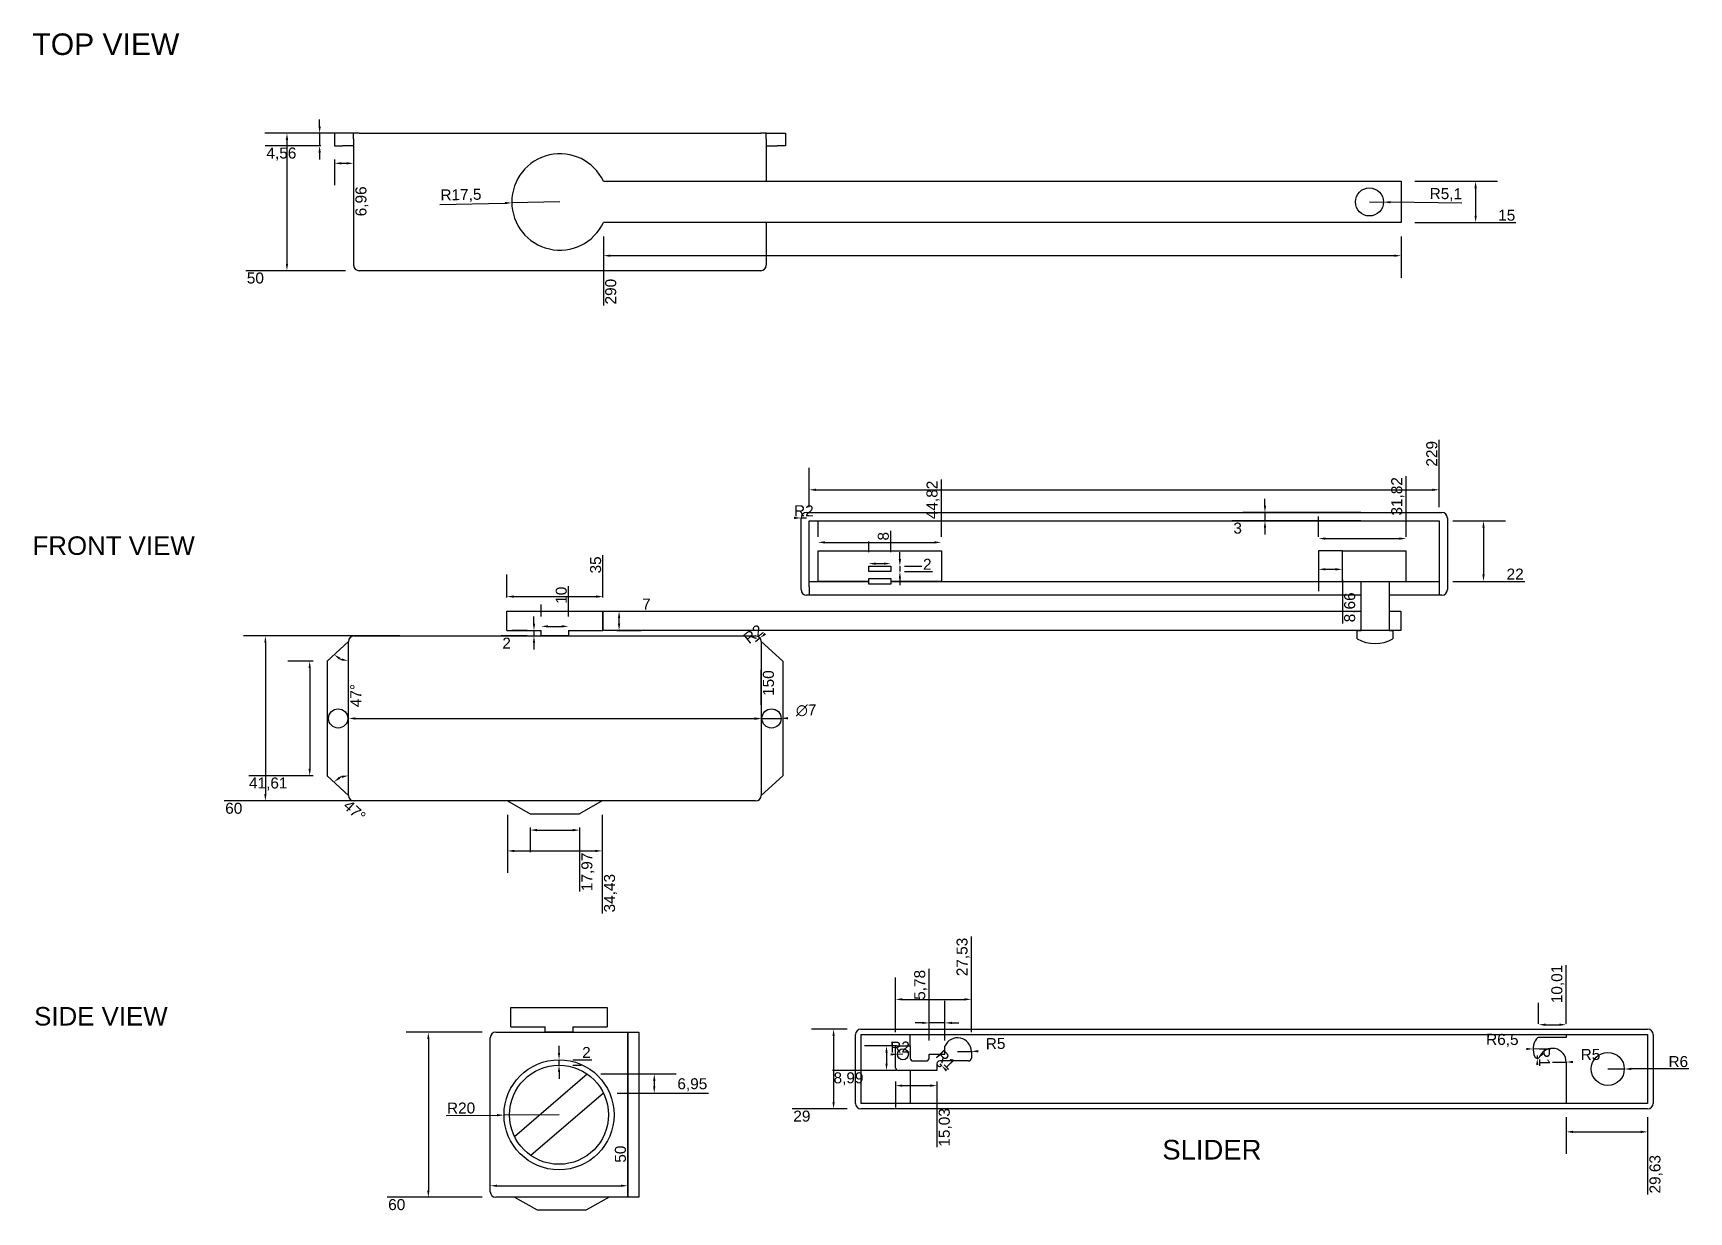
# Paper-space layout 'Layout1' of a CAD drawing. Header units: millimetres. Extents: x -183 to 418, y -6 to 422.
import ezdxf

# ---------------------------------------------------------------- set-up
doc = ezdxf.new("R2010")
doc.units = ezdxf.units.MM
doc.styles.get("Standard").update_dxf_attribs({"font": 'arial.ttf'})
doc.dimstyles.new('ISO-25', dxfattribs={"dimtxt": 4, "dimasz": 2.5, "dimexe": 8, "dimexo": 5, "dimtad": 2, "dimjust": 4, "dimtxsty": 'Standard', "dimcen": 2.5, "dimclrd": 1, "dimadec": 0, "dimazin": 0, "dimtfac": 1, "dimtmove": 0, "dimatfit": 3, "dimfxl": 1, "dimarcsym": 0})

psp = doc.layouts.get("Layout1")

# ---------------------------------------------------------------- texts
at = {"attachment_point": 1}
for s, width, gutter_width, heights, insert, char_height in [('TOP VIEW', 205.54432, 32.576, [94.065], (-183.719, 421.92), 7.8183), ('FRONT VIEW', 237.54188, 28.031, [77.148], (-183.689, 239.125), 6.7274), ('SIDE VIEW', 128.33192, 16.81, [42.69], (-183.1, 68.082), 6.7239), ('SLIDER ', 99.23446, 17.857, [0], (227.051, 19.794), 7.1429)]:
    psp.add_mtext_dynamic_manual_height_columns(s, width=width, gutter_width=gutter_width, heights=heights, dxfattribs=dict(at, insert=insert, char_height=char_height))

# ---------------------------------------------------------------- blocks, each defined once
blk = doc.blocks.new('*D204')
at = {"color": 0, "lineweight": -2, "transparency": 16777216}
for p, q in [((23.7, 216.92), (23.7, 232.26)), ((-11.3, 216.92), (-11.3, 225.25))]:
    blk.add_line(p, q, dxfattribs=at)
at = {"color": 1, "lineweight": -2, "transparency": 16777216}
blk.add_line((-8.8, 217.25), (21.2, 217.25), dxfattribs=at)
at = {"color": 1, "transparency": 16777216}
for points in [[(-8.8, 217.67), (-8.8, 216.83), (-11.3, 217.25)], [(21.2, 217.67), (21.2, 216.83), (23.7, 217.25)]]:
    blk.add_solid(points, dxfattribs=at)
at = {"layer": 'Defpoints', "color": 0, "transparency": 16777216}
for p in [(23.7, 217.25), (-11.3, 211.92), (23.7, 211.92)]:
    blk.add_point(p, dxfattribs=at)
at = {"color": 0, "transparency": 16777216, "insert": (21.04, 228.75), "char_height": 4, "attachment_point": 5, "rotation": 90}
blk.add_mtext('35', dxfattribs=at)
blk = doc.blocks.new('*D205')
at = {"color": 0, "lineweight": -2, "transparency": 16777216}
for p, q in [((11.2, 209.96), (11.2, 221.02)), ((1.2, 209.96), (1.2, 214.43))]:
    blk.add_line(p, q, dxfattribs=at)
at = {"color": 1, "lineweight": -2, "transparency": 16777216}
blk.add_line((3.7, 206.43), (8.7, 206.43), dxfattribs=at)
at = {"color": 1, "transparency": 16777216}
for points in [[(3.7, 206.85), (3.7, 206.01), (1.2, 206.43)], [(8.7, 206.85), (8.7, 206.01), (11.2, 206.43)]]:
    blk.add_solid(points, dxfattribs=at)
at = {"layer": 'Defpoints', "color": 0, "transparency": 16777216}
for p in [(1.2, 204.96), (11.2, 206.43), (11.2, 204.96)]:
    blk.add_point(p, dxfattribs=at)
at = {"color": 0, "transparency": 16777216, "insert": (8.54, 217.73), "char_height": 4, "attachment_point": 5, "rotation": 90}
blk.add_mtext('10', dxfattribs=at)
blk = doc.blocks.new('*D206')
at = {"color": 0, "lineweight": -2, "transparency": 16777216}
for p, q in [((81.2, 177.96), (81.2, 190.66)), ((-68.8, 177.96), (-68.8, 180.96))]:
    blk.add_line(p, q, dxfattribs=at)
at = {"color": 1, "lineweight": -2, "transparency": 16777216}
blk.add_line((-66.3, 172.96), (78.7, 172.96), dxfattribs=at)
at = {"color": 1, "transparency": 16777216}
for points in [[(-66.3, 173.37), (-66.3, 172.54), (-68.8, 172.96)], [(78.7, 173.37), (78.7, 172.54), (81.2, 172.96)]]:
    blk.add_solid(points, dxfattribs=at)
at = {"layer": 'Defpoints', "color": 0, "transparency": 16777216}
for p in [(-68.8, 172.96), (81.2, 172.96), (81.2, 172.96)]:
    blk.add_point(p, dxfattribs=at)
at = {"color": 0, "transparency": 16777216, "insert": (83.87, 185.81), "char_height": 4, "attachment_point": 5, "rotation": 90}
blk.add_mtext('150', dxfattribs=at)
blk = doc.blocks.new('*D207')
at = {"color": 1, "lineweight": -2, "transparency": 16777216}
blk.add_line((81.49, 172.92), (88.49, 173), dxfattribs=at)
at = {"color": 1, "transparency": 16777216}
for points in [[(78.98, 173.31), (78.99, 172.47), (81.49, 172.92)], [(90.98, 173.44), (90.99, 172.61), (88.49, 173)]]:
    blk.add_solid(points, dxfattribs=at)
at = {"layer": 'Defpoints', "color": 0, "transparency": 16777216}
for p in [(81.49, 172.92), (88.49, 173)]:
    blk.add_point(p, dxfattribs=at)
at = {"color": 0, "transparency": 16777216, "insert": (97.57, 175.88), "char_height": 4, "attachment_point": 5, "rotation": 0.64242}
blk.add_mtext('∅7', dxfattribs=at)
blk = doc.blocks.new('*D208')
at = {"color": 0, "lineweight": -2, "transparency": 16777216}
for p, q in [((-2.78, 133.35), (-2.78, 124.38)), ((15.19, 133.35), (15.19, 110.01))]:
    blk.add_line(p, q, dxfattribs=at)
at = {"color": 1, "lineweight": -2, "transparency": 16777216}
blk.add_line((-0.28, 132.38), (12.69, 132.38), dxfattribs=at)
at = {"color": 1, "transparency": 16777216}
for points in [[(-0.28, 132.8), (-0.28, 131.96), (-2.78, 132.38)], [(12.69, 132.8), (12.69, 131.96), (15.19, 132.38)]]:
    blk.add_solid(points, dxfattribs=at)
at = {"layer": 'Defpoints', "color": 0, "transparency": 16777216}
for p in [(-2.78, 138.35), (15.19, 138.35), (15.19, 132.38)]:
    blk.add_point(p, dxfattribs=at)
at = {"color": 0, "transparency": 16777216, "insert": (18.22, 117.19), "char_height": 4, "attachment_point": 5, "rotation": 90}
blk.add_mtext('17,97', dxfattribs=at)
blk = doc.blocks.new('*D209')
at = {"color": 0, "lineweight": -2, "transparency": 16777216}
for p, q in [((-11.01, 137.96), (-11.01, 116.81)), ((23.42, 137.96), (23.42, 102.06))]:
    blk.add_line(p, q, dxfattribs=at)
at = {"color": 1, "lineweight": -2, "transparency": 16777216}
blk.add_line((-8.51, 124.81), (20.92, 124.81), dxfattribs=at)
at = {"color": 1, "transparency": 16777216}
for points in [[(-8.51, 125.22), (-8.51, 124.39), (-11.01, 124.81)], [(20.92, 125.22), (20.92, 124.39), (23.42, 124.81)]]:
    blk.add_solid(points, dxfattribs=at)
at = {"layer": 'Defpoints', "color": 0, "transparency": 16777216}
for p in [(-11.01, 142.96), (23.42, 142.96), (23.42, 124.81)]:
    blk.add_point(p, dxfattribs=at)
at = {"color": 0, "transparency": 16777216, "insert": (26.45, 109.44), "char_height": 4, "attachment_point": 5, "rotation": 90}
blk.add_mtext('34,43', dxfattribs=at)
blk = doc.blocks.new('*D210')
at = {"color": 0, "lineweight": -2, "transparency": 16777216}
for p, q in [((-81.63, 193.76), (-90.92, 193.76)), ((-81.63, 152.15), (-105.06, 152.15))]:
    blk.add_line(p, q, dxfattribs=at)
at = {"color": 1, "lineweight": -2, "transparency": 16777216}
blk.add_line((-82.92, 191.26), (-82.92, 154.65), dxfattribs=at)
at = {"color": 1, "transparency": 16777216}
for points in [[(-83.34, 191.26), (-82.51, 191.26), (-82.92, 193.76)], [(-83.34, 154.65), (-82.51, 154.65), (-82.92, 152.15)]]:
    blk.add_solid(points, dxfattribs=at)
at = {"layer": 'Defpoints', "color": 0, "transparency": 16777216}
for p in [(-76.63, 193.76), (-82.92, 152.15), (-76.63, 152.15)]:
    blk.add_point(p, dxfattribs=at)
at = {"color": 0, "transparency": 16777216, "insert": (-97.99, 149.13), "char_height": 4, "attachment_point": 5}
blk.add_mtext('41,61', dxfattribs=at)
blk = doc.blocks.new('*D211')
at = {"color": 1, "lineweight": -2, "transparency": 16777216}
blk.add_arc((-68.8, 200.96), 7.06, 242.97266, 249.60545, dxfattribs=at)
at = {"color": 1, "transparency": 16777216}
for points in [[(-72.26, 194.34), (-71.75, 195), (-73.99, 196.18)], [(-71.18, 194.75), (-71.33, 193.93), (-68.8, 193.9)]]:
    blk.add_solid(points, dxfattribs=at)
at = {"layer": 'Defpoints', "color": 0, "transparency": 16777216}
for p in [(-68.8, 200.96), (-68.8, 200.96), (-76.63, 193.76), (-72.5, 194.94), (-68.8, 144.96)]:
    blk.add_point(p, dxfattribs=at)
at = {"color": 0, "transparency": 16777216, "insert": (-66.17, 181.27), "char_height": 4, "attachment_point": 5, "rotation": 90}
blk.add_mtext('47°', dxfattribs=at)
blk = doc.blocks.new('*D212')
at = {"color": 1, "lineweight": -2, "transparency": 16777216}
blk.add_arc((-68.8, 144.96), 7.22, 109.92655, 117.49533, dxfattribs=at)
at = {"color": 1, "transparency": 16777216}
for points in [[(-71.88, 151.04), (-72.38, 151.7), (-74.12, 149.85)], [(-71.33, 152.16), (-71.19, 151.34), (-68.8, 152.18)]]:
    blk.add_solid(points, dxfattribs=at)
at = {"layer": 'Defpoints', "color": 0, "transparency": 16777216}
for p in [(-68.8, 200.96), (-76.63, 152.15), (-70.76, 151.91), (-68.8, 144.96), (-68.8, 144.96)]:
    blk.add_point(p, dxfattribs=at)
at = {"color": 0, "transparency": 16777216, "insert": (-66.59, 139.37), "char_height": 4, "attachment_point": 5, "rotation": 317.42189}
blk.add_mtext('47°', dxfattribs=at)
blk = doc.blocks.new('*D200')
at = {"color": 1, "lineweight": -2, "transparency": 16777216}
blk.add_line((79.2, 200.96), (80.77, 202.2), dxfattribs=at)
at = {"color": 1, "transparency": 16777216}
blk.add_solid([(82.48, 204.07), (83, 203.42), (80.77, 202.2)], dxfattribs=at)
at = {"layer": 'Defpoints', "color": 0, "transparency": 16777216}
for p in [(79.2, 200.96), (80.77, 202.2)]:
    blk.add_point(p, dxfattribs=at)
at = {"color": 0, "transparency": 16777216, "insert": (78.36, 203.64), "char_height": 4, "attachment_point": 5, "rotation": 38.27631}
blk.add_mtext('R2', dxfattribs=at)
blk = doc.blocks.new('*D213')
at = {"color": 0, "lineweight": -2, "transparency": 16777216}
for p, q in [((-50.18, 202.96), (-107.03, 202.96)), ((-50.18, 142.96), (-114.02, 142.96))]:
    blk.add_line(p, q, dxfattribs=at)
at = {"color": 1, "lineweight": -2, "transparency": 16777216}
blk.add_line((-99.03, 200.46), (-99.03, 145.46), dxfattribs=at)
at = {"color": 1, "transparency": 16777216}
for points in [[(-99.45, 200.46), (-98.61, 200.46), (-99.03, 202.96)], [(-99.45, 145.46), (-98.61, 145.46), (-99.03, 142.96)]]:
    blk.add_solid(points, dxfattribs=at)
at = {"layer": 'Defpoints', "color": 0, "transparency": 16777216}
for p in [(-45.18, 202.96), (-99.03, 142.96), (-45.18, 142.96)]:
    blk.add_point(p, dxfattribs=at)
at = {"color": 0, "transparency": 16777216, "insert": (-110.52, 140.29), "char_height": 4, "attachment_point": 5}
blk.add_mtext('60', dxfattribs=at)
blk = doc.blocks.new('*D214')
at = {"color": 0, "lineweight": -2, "transparency": 16777216}
for p, q in [((28.7, 211.92), (41.4, 211.92)), ((28.7, 204.92), (37.56, 204.92))]:
    blk.add_line(p, q, dxfattribs=at)
at = {"color": 1, "lineweight": -2, "transparency": 16777216}
blk.add_line((29.56, 207.42), (29.56, 209.42), dxfattribs=at)
at = {"color": 1, "transparency": 16777216}
for points in [[(29.14, 209.42), (29.98, 209.42), (29.56, 211.92)], [(29.14, 207.42), (29.98, 207.42), (29.56, 204.92)]]:
    blk.add_solid(points, dxfattribs=at)
at = {"layer": 'Defpoints', "color": 0, "transparency": 16777216}
for p in [(23.7, 211.92), (29.56, 211.92), (23.7, 204.92)]:
    blk.add_point(p, dxfattribs=at)
at = {"color": 0, "transparency": 16777216, "insert": (39.48, 214.54), "char_height": 4, "attachment_point": 5}
blk.add_mtext('7', dxfattribs=at)
blk = doc.blocks.new('*D215')
at = {"color": 0, "lineweight": -2, "transparency": 16777216}
for p, q in [((-3.8, 204.96), (-9.39, 204.96)), ((-3.8, 202.96), (-13.28, 202.96))]:
    blk.add_line(p, q, dxfattribs=at)
at = {"color": 1, "lineweight": -2, "transparency": 16777216}
for p, q in [((-1.39, 207.46), (-1.39, 209.96)), ((-1.39, 204.96), (-1.39, 202.96)), ((-1.39, 200.46), (-1.39, 197.96))]:
    blk.add_line(p, q, dxfattribs=at)
at = {"color": 1, "transparency": 16777216}
for points in [[(-1.8, 207.46), (-0.97, 207.46), (-1.39, 204.96)], [(-1.8, 200.46), (-0.97, 200.46), (-1.39, 202.96)]]:
    blk.add_solid(points, dxfattribs=at)
at = {"layer": 'Defpoints', "color": 0, "transparency": 16777216}
for p in [(1.2, 204.96), (-1.39, 202.96), (1.2, 202.96)]:
    blk.add_point(p, dxfattribs=at)
at = {"color": 0, "transparency": 16777216, "insert": (-11.34, 200.32), "char_height": 4, "attachment_point": 5}
blk.add_mtext('2', dxfattribs=at)
blk = doc.blocks.new('*D216')
at = {"color": 0, "lineweight": -2, "transparency": 16777216}
for p, q in [((146.72, 238.91), (146.72, 259.82)), ((101.89, 238.91), (101.89, 244.95))]:
    blk.add_line(p, q, dxfattribs=at)
at = {"color": 1, "lineweight": -2, "transparency": 16777216}
blk.add_line((104.39, 236.95), (144.22, 236.95), dxfattribs=at)
at = {"color": 1, "transparency": 16777216}
for points in [[(104.39, 237.37), (104.39, 236.53), (101.89, 236.95)], [(144.22, 237.37), (144.22, 236.53), (146.72, 236.95)]]:
    blk.add_solid(points, dxfattribs=at)
at = {"layer": 'Defpoints', "color": 0, "transparency": 16777216}
for p in [(146.72, 236.95), (101.89, 233.91), (146.72, 233.91)]:
    blk.add_point(p, dxfattribs=at)
at = {"color": 0, "transparency": 16777216, "insert": (143.69, 252.38), "char_height": 4, "attachment_point": 5, "rotation": 90}
blk.add_mtext('44,82', dxfattribs=at)
blk = doc.blocks.new('*D217')
at = {"color": 0, "lineweight": -2, "transparency": 16777216}
for p, q in [((315.66, 238.91), (315.66, 261.03)), ((283.84, 238.91), (283.84, 246.33))]:
    blk.add_line(p, q, dxfattribs=at)
at = {"color": 1, "lineweight": -2, "transparency": 16777216}
blk.add_line((286.34, 238.33), (313.16, 238.33), dxfattribs=at)
at = {"color": 1, "transparency": 16777216}
for points in [[(286.34, 238.75), (286.34, 237.91), (283.84, 238.33)], [(313.16, 238.75), (313.16, 237.91), (315.66, 238.33)]]:
    blk.add_solid(points, dxfattribs=at)
at = {"layer": 'Defpoints', "color": 0, "transparency": 16777216}
for p in [(315.66, 238.33), (283.84, 233.91), (315.66, 233.91)]:
    blk.add_point(p, dxfattribs=at)
at = {"color": 0, "transparency": 16777216, "insert": (312.63, 253.68), "char_height": 4, "attachment_point": 5, "rotation": 90}
blk.add_mtext('31,82', dxfattribs=at)
blk = doc.blocks.new('*D218')
at = {"color": 0, "lineweight": -2, "transparency": 16777216}
for p, q in [((283.84, 223.35), (283.84, 219.16)), ((292.5, 223.35), (292.5, 207.52))]:
    blk.add_line(p, q, dxfattribs=at)
at = {"color": 1, "lineweight": -2, "transparency": 16777216}
blk.add_line((286.34, 227.16), (290, 227.16), dxfattribs=at)
at = {"color": 1, "transparency": 16777216}
for points in [[(286.34, 227.58), (286.34, 226.74), (283.84, 227.16)], [(290, 227.58), (290, 226.74), (292.5, 227.16)]]:
    blk.add_solid(points, dxfattribs=at)
at = {"layer": 'Defpoints', "color": 0, "transparency": 16777216}
for p in [(283.84, 228.35), (292.5, 228.35), (292.5, 227.16)]:
    blk.add_point(p, dxfattribs=at)
at = {"color": 0, "transparency": 16777216, "insert": (295.53, 213.34), "char_height": 4, "attachment_point": 5, "rotation": 90}
blk.add_mtext('8,66', dxfattribs=at)
blk = doc.blocks.new('*D219')
at = {"color": 0, "lineweight": -2, "transparency": 16777216}
for p, q in [((332.69, 244.79), (351.82, 244.79)), ((332.69, 222.79), (358.82, 222.79))]:
    blk.add_line(p, q, dxfattribs=at)
at = {"color": 1, "lineweight": -2, "transparency": 16777216}
blk.add_line((343.82, 242.29), (343.82, 225.29), dxfattribs=at)
at = {"color": 1, "transparency": 16777216}
for points in [[(343.4, 242.29), (344.23, 242.29), (343.82, 244.79)], [(343.4, 225.29), (344.23, 225.29), (343.82, 222.79)]]:
    blk.add_solid(points, dxfattribs=at)
at = {"layer": 'Defpoints', "color": 0, "transparency": 16777216}
for p in [(327.69, 244.79), (327.69, 222.79), (343.82, 222.79)]:
    blk.add_point(p, dxfattribs=at)
at = {"color": 0, "transparency": 16777216, "insert": (355.32, 225.42), "char_height": 4, "attachment_point": 5}
blk.add_mtext('22', dxfattribs=at)
blk = doc.blocks.new('*D201')
at = {"color": 0, "lineweight": -2, "transparency": 16777216}
for p, q in [((299.24, 247.79), (256.37, 247.79)), ((299.24, 244.79), (252.5, 244.79))]:
    blk.add_line(p, q, dxfattribs=at)
at = {"color": 1, "lineweight": -2, "transparency": 16777216}
for p, q in [((264.37, 250.29), (264.37, 252.79)), ((264.37, 247.79), (264.37, 244.79)), ((264.37, 242.29), (264.37, 239.79))]:
    blk.add_line(p, q, dxfattribs=at)
at = {"color": 1, "transparency": 16777216}
for points in [[(263.95, 250.29), (264.79, 250.29), (264.37, 247.79)], [(263.95, 242.29), (264.79, 242.29), (264.37, 244.79)]]:
    blk.add_solid(points, dxfattribs=at)
at = {"layer": 'Defpoints', "color": 0, "transparency": 16777216}
for p in [(304.24, 247.79), (264.37, 244.79), (304.24, 244.79)]:
    blk.add_point(p, dxfattribs=at)
at = {"color": 0, "transparency": 16777216, "insert": (254.44, 242.12), "char_height": 4, "attachment_point": 5}
blk.add_mtext('3', dxfattribs=at)
blk = doc.blocks.new('*D220')
at = {"color": 0, "lineweight": -2, "transparency": 16777216}
for p, q in [((327.69, 249.79), (327.69, 274.22)), ((98.69, 249.79), (98.69, 264.06))]:
    blk.add_line(p, q, dxfattribs=at)
at = {"color": 1, "lineweight": -2, "transparency": 16777216}
blk.add_line((101.19, 256.06), (325.19, 256.06), dxfattribs=at)
at = {"color": 1, "transparency": 16777216}
for points in [[(101.19, 256.47), (101.19, 255.64), (98.69, 256.06)], [(325.19, 256.47), (325.19, 255.64), (327.69, 256.06)]]:
    blk.add_solid(points, dxfattribs=at)
at = {"layer": 'Defpoints', "color": 0, "transparency": 16777216}
for p in [(327.69, 256.06), (98.69, 244.79), (327.69, 244.79)]:
    blk.add_point(p, dxfattribs=at)
at = {"color": 0, "transparency": 16777216, "insert": (325.03, 269.14), "char_height": 4, "attachment_point": 5, "rotation": 90}
blk.add_mtext('229', dxfattribs=at)
blk = doc.blocks.new('*D202')
at = {"color": 1, "lineweight": -2, "transparency": 16777216}
blk.add_line((97.69, 245.79), (95.69, 245.81), dxfattribs=at)
at = {"color": 1, "transparency": 16777216}
blk.add_solid([(93.2, 246.26), (93.19, 245.43), (95.69, 245.81)], dxfattribs=at)
at = {"layer": 'Defpoints', "color": 0, "transparency": 16777216}
for p in [(95.69, 245.81), (97.69, 245.79)]:
    blk.add_point(p, dxfattribs=at)
at = {"color": 0, "transparency": 16777216, "insert": (96.73, 248.43), "char_height": 4, "attachment_point": 5, "rotation": 359.29335}
blk.add_mtext('R2', dxfattribs=at)
blk = doc.blocks.new('*D221')
at = {"color": 0, "lineweight": -2, "transparency": 16777216}
for p, q in [((128.31, 233.35), (128.31, 241.11)), ((120.31, 233.35), (120.31, 237.23))]:
    blk.add_line(p, q, dxfattribs=at)
at = {"color": 1, "lineweight": -2, "transparency": 16777216}
blk.add_line((122.81, 229.23), (125.81, 229.23), dxfattribs=at)
at = {"color": 1, "transparency": 16777216}
for points in [[(122.81, 229.64), (122.81, 228.81), (120.31, 229.23)], [(125.81, 229.64), (125.81, 228.81), (128.31, 229.23)]]:
    blk.add_solid(points, dxfattribs=at)
at = {"layer": 'Defpoints', "color": 0, "transparency": 16777216}
for p in [(128.31, 229.23), (120.31, 228.35), (128.31, 228.35)]:
    blk.add_point(p, dxfattribs=at)
at = {"color": 0, "transparency": 16777216, "insert": (125.64, 239.17), "char_height": 4, "attachment_point": 5, "rotation": 90}
blk.add_mtext('8', dxfattribs=at)
blk = doc.blocks.new('*D222')
at = {"color": 1, "lineweight": -2, "transparency": 16777216}
for p, q in [((131.65, 230.85), (131.65, 233.35)), ((131.65, 228.35), (131.65, 226.35)), ((131.65, 223.85), (131.65, 221.35))]:
    blk.add_line(p, q, dxfattribs=at)
at = {"color": 0, "lineweight": -2, "transparency": 16777216}
for p, q in [((133.31, 228.35), (139.65, 228.35)), ((133.31, 226.35), (143.55, 226.35))]:
    blk.add_line(p, q, dxfattribs=at)
at = {"color": 1, "transparency": 16777216}
for points in [[(131.23, 230.85), (132.06, 230.85), (131.65, 228.35)], [(131.23, 223.85), (132.06, 223.85), (131.65, 226.35)]]:
    blk.add_solid(points, dxfattribs=at)
at = {"layer": 'Defpoints', "color": 0, "transparency": 16777216}
for p in [(128.31, 228.35), (128.31, 226.35), (131.65, 226.35)]:
    blk.add_point(p, dxfattribs=at)
at = {"color": 0, "transparency": 16777216, "insert": (141.6, 228.98), "char_height": 4, "attachment_point": 5}
blk.add_mtext('2', dxfattribs=at)
blk = doc.blocks.new('*D223')
at = {"color": 1, "lineweight": -2, "transparency": 16777216}
for p, q in [((7.72, 51.42), (7.72, 53.92)), ((7.72, 46.92), (7.72, 48.92)), ((7.72, 44.42), (7.72, 41.92))]:
    blk.add_line(p, q, dxfattribs=at)
at = {"color": 0, "lineweight": -2, "transparency": 16777216}
for p, q in [((12.72, 48.92), (19.62, 48.92)), ((12.72, 46.92), (15.72, 46.92))]:
    blk.add_line(p, q, dxfattribs=at)
at = {"color": 1, "transparency": 16777216}
for points in [[(7.3, 51.42), (8.14, 51.42), (7.72, 48.92)], [(7.3, 44.42), (8.14, 44.42), (7.72, 46.92)]]:
    blk.add_solid(points, dxfattribs=at)
at = {"layer": 'Defpoints', "color": 0, "transparency": 16777216}
for p in [(7.72, 48.92), (7.72, 48.92), (7.72, 46.92)]:
    blk.add_point(p, dxfattribs=at)
at = {"color": 0, "transparency": 16777216, "insert": (17.67, 51.55), "char_height": 4, "attachment_point": 5}
blk.add_mtext('2', dxfattribs=at)
blk = doc.blocks.new('*D224')
at = {"color": 1, "lineweight": -2, "transparency": 16777216}
for p, q in [((-33.27, 28.63), (-14.78, 28.76)), ((7.72, 28.92), (-12.28, 28.78))]:
    blk.add_line(p, q, dxfattribs=at)
at = {"color": 1, "transparency": 16777216}
blk.add_solid([(-14.78, 29.18), (-14.78, 28.34), (-12.28, 28.78)], dxfattribs=at)
at = {"layer": 'Defpoints', "color": 0, "transparency": 16777216}
for p in [(-12.28, 28.78), (7.72, 28.92)]:
    blk.add_point(p, dxfattribs=at)
at = {"color": 0, "transparency": 16777216, "insert": (-27.89, 31.34), "char_height": 4, "attachment_point": 5, "rotation": 0.40068}
blk.add_mtext('R20', dxfattribs=at)
blk = doc.blocks.new('*D225')
at = {"color": 0, "lineweight": -2, "transparency": 16777216}
for p, q in [((22.94, 43.74), (50.34, 43.74)), ((28.91, 36.79), (62.04, 36.79))]:
    blk.add_line(p, q, dxfattribs=at)
at = {"color": 1, "lineweight": -2, "transparency": 16777216}
blk.add_line((42.34, 41.24), (42.34, 39.29), dxfattribs=at)
at = {"color": 1, "transparency": 16777216}
for points in [[(41.93, 41.24), (42.76, 41.24), (42.34, 43.74)], [(41.93, 39.29), (42.76, 39.29), (42.34, 36.79)]]:
    blk.add_solid(points, dxfattribs=at)
at = {"layer": 'Defpoints', "color": 0, "transparency": 16777216}
for p in [(17.94, 43.74), (23.91, 36.79), (42.34, 36.79)]:
    blk.add_point(p, dxfattribs=at)
at = {"color": 0, "transparency": 16777216, "insert": (56.19, 39.82), "char_height": 4, "attachment_point": 5}
blk.add_mtext('6,95', dxfattribs=at)
blk = doc.blocks.new('*D226')
at = {"color": 0, "lineweight": -2, "transparency": 16777216}
for p, q in [((32.72, 5.92), (32.72, 18.08)), ((-17.28, 5.92), (-17.28, 11.12))]:
    blk.add_line(p, q, dxfattribs=at)
at = {"color": 1, "lineweight": -2, "transparency": 16777216}
blk.add_line((-14.78, 3.12), (30.22, 3.12), dxfattribs=at)
at = {"color": 1, "transparency": 16777216}
for points in [[(-14.78, 3.53), (-14.78, 2.7), (-17.28, 3.12)], [(30.22, 3.53), (30.22, 2.7), (32.72, 3.12)]]:
    blk.add_solid(points, dxfattribs=at)
at = {"layer": 'Defpoints', "color": 0, "transparency": 16777216}
for p in [(-17.28, 0.92), (32.72, 3.12), (32.72, 0.92)]:
    blk.add_point(p, dxfattribs=at)
at = {"color": 0, "transparency": 16777216, "insert": (30.05, 14.6), "char_height": 4, "attachment_point": 5, "rotation": 90}
blk.add_mtext('50', dxfattribs=at)
blk = doc.blocks.new('*D227')
at = {"color": 0, "lineweight": -2, "transparency": 16777216}
for p, q in [((-20.28, 58.92), (-47.79, 58.92)), ((-20.28, -1.08), (-54.77, -1.08))]:
    blk.add_line(p, q, dxfattribs=at)
at = {"color": 1, "lineweight": -2, "transparency": 16777216}
blk.add_line((-39.79, 56.42), (-39.79, 1.42), dxfattribs=at)
at = {"color": 1, "transparency": 16777216}
for points in [[(-40.2, 56.42), (-39.37, 56.42), (-39.79, 58.92)], [(-40.2, 1.42), (-39.37, 1.42), (-39.79, -1.08)]]:
    blk.add_solid(points, dxfattribs=at)
at = {"layer": 'Defpoints', "color": 0, "transparency": 16777216}
for p in [(-15.28, 58.92), (-39.79, -1.08), (-15.28, -1.08)]:
    blk.add_point(p, dxfattribs=at)
at = {"color": 0, "transparency": 16777216, "insert": (-51.28, -3.75), "char_height": 4, "attachment_point": 5}
blk.add_mtext('60', dxfattribs=at)
blk = doc.blocks.new('*D228')
at = {"color": 1, "lineweight": -2, "transparency": 16777216}
for p, q in [((-35.61, 359.8), (-11.94, 360.28)), ((8.05, 360.68), (-9.44, 360.33))]:
    blk.add_line(p, q, dxfattribs=at)
at = {"color": 1, "transparency": 16777216}
blk.add_solid([(-11.95, 360.69), (-11.93, 359.86), (-9.44, 360.33)], dxfattribs=at)
at = {"layer": 'Defpoints', "color": 0, "transparency": 16777216}
for p in [(-9.44, 360.33), (8.05, 360.68)]:
    blk.add_point(p, dxfattribs=at)
at = {"color": 0, "transparency": 16777216, "insert": (-27.93, 362.98), "char_height": 4, "attachment_point": 5, "rotation": 1.14886}
blk.add_mtext('R17,5', dxfattribs=at)
blk = doc.blocks.new('*D229')
at = {"color": 1, "lineweight": -2, "transparency": 16777216}
for p, q in [((302.35, 360.68), (307.45, 360.61)), ((335.89, 360.23), (309.95, 360.57))]:
    blk.add_line(p, q, dxfattribs=at)
at = {"color": 1, "transparency": 16777216}
blk.add_solid([(309.95, 360.99), (309.94, 360.16), (307.45, 360.61)], dxfattribs=at)
at = {"layer": 'Defpoints', "color": 0, "transparency": 16777216}
for p in [(302.35, 360.68), (307.45, 360.61)]:
    blk.add_point(p, dxfattribs=at)
at = {"color": 0, "transparency": 16777216, "insert": (330.13, 363.33), "char_height": 4, "attachment_point": 5, "rotation": 359.23088}
blk.add_mtext('R5,1', dxfattribs=at)
blk = doc.blocks.new('*D230')
at = {"color": 0, "lineweight": -2, "transparency": 16777216}
for p, q in [((318.87, 368.18), (348.96, 368.18)), ((318.87, 353.18), (355.59, 353.18))]:
    blk.add_line(p, q, dxfattribs=at)
at = {"color": 1, "lineweight": -2, "transparency": 16777216}
blk.add_line((340.96, 365.68), (340.96, 355.68), dxfattribs=at)
at = {"color": 1, "transparency": 16777216}
for points in [[(340.54, 365.68), (341.37, 365.68), (340.96, 368.18)], [(340.54, 355.68), (341.37, 355.68), (340.96, 353.18)]]:
    blk.add_solid(points, dxfattribs=at)
at = {"layer": 'Defpoints', "color": 0, "transparency": 16777216}
for p in [(313.87, 368.18), (313.87, 353.18), (340.96, 353.18)]:
    blk.add_point(p, dxfattribs=at)
at = {"color": 0, "transparency": 16777216, "insert": (352.27, 355.84), "char_height": 4, "attachment_point": 5}
blk.add_mtext('15', dxfattribs=at)
blk = doc.blocks.new('*D231')
at = {"color": 0, "lineweight": -2, "transparency": 16777216}
for p, q in [((23.87, 348.18), (23.87, 323)), ((313.87, 348.18), (313.87, 333.14))]:
    blk.add_line(p, q, dxfattribs=at)
at = {"color": 1, "lineweight": -2, "transparency": 16777216}
blk.add_line((311.37, 341.14), (26.37, 341.14), dxfattribs=at)
at = {"color": 1, "transparency": 16777216}
for points in [[(26.37, 341.56), (26.37, 340.73), (23.87, 341.14)], [(311.37, 341.56), (311.37, 340.73), (313.87, 341.14)]]:
    blk.add_solid(points, dxfattribs=at)
at = {"layer": 'Defpoints', "color": 0, "transparency": 16777216}
for p in [(23.87, 353.18), (313.87, 353.18), (23.87, 341.14)]:
    blk.add_point(p, dxfattribs=at)
at = {"color": 0, "transparency": 16777216, "insert": (26.53, 328.07), "char_height": 4, "attachment_point": 5, "rotation": 90}
blk.add_mtext('290', dxfattribs=at)
blk = doc.blocks.new('*D232')
at = {"color": 0, "lineweight": -2, "transparency": 16777216}
for p, q in [((-69.95, 385.68), (-99.19, 385.68)), ((-69.95, 335.68), (-106.16, 335.68))]:
    blk.add_line(p, q, dxfattribs=at)
at = {"color": 1, "lineweight": -2, "transparency": 16777216}
blk.add_line((-91.19, 383.18), (-91.19, 338.18), dxfattribs=at)
at = {"color": 1, "transparency": 16777216}
for points in [[(-91.61, 383.18), (-90.77, 383.18), (-91.19, 385.68)], [(-91.61, 338.18), (-90.77, 338.18), (-91.19, 335.68)]]:
    blk.add_solid(points, dxfattribs=at)
at = {"layer": 'Defpoints', "color": 0, "transparency": 16777216}
for p in [(-64.95, 385.68), (-91.19, 335.68), (-64.95, 335.68)]:
    blk.add_point(p, dxfattribs=at)
at = {"color": 0, "transparency": 16777216, "insert": (-102.67, 333.01), "char_height": 4, "attachment_point": 5}
blk.add_mtext('50', dxfattribs=at)
blk = doc.blocks.new('*D233')
at = {"color": 0, "lineweight": -2, "transparency": 16777216}
for p, q in [((-78.91, 385.68), (-87.31, 385.68)), ((-78.91, 381.11), (-99.11, 381.11))]:
    blk.add_line(p, q, dxfattribs=at)
at = {"color": 1, "lineweight": -2, "transparency": 16777216}
for p, q in [((-79.31, 388.18), (-79.31, 390.68)), ((-79.31, 385.68), (-79.31, 381.11)), ((-79.31, 378.61), (-79.31, 376.11))]:
    blk.add_line(p, q, dxfattribs=at)
at = {"color": 1, "transparency": 16777216}
for points in [[(-79.73, 388.18), (-78.9, 388.18), (-79.31, 385.68)], [(-79.73, 378.61), (-78.9, 378.61), (-79.31, 381.11)]]:
    blk.add_solid(points, dxfattribs=at)
at = {"layer": 'Defpoints', "color": 0, "transparency": 16777216}
for p in [(-73.91, 385.68), (-79.31, 381.11), (-73.91, 381.11)]:
    blk.add_point(p, dxfattribs=at)
at = {"color": 0, "transparency": 16777216, "insert": (-93.21, 378.09), "char_height": 4, "attachment_point": 5}
blk.add_mtext('4,56', dxfattribs=at)
blk = doc.blocks.new('*D234')
at = {"color": 0, "lineweight": -2, "transparency": 16777216}
for p, q in [((-73.91, 376.11), (-73.91, 366.72)), ((-66.95, 376.11), (-66.95, 355.07))]:
    blk.add_line(p, q, dxfattribs=at)
at = {"color": 1, "lineweight": -2, "transparency": 16777216}
blk.add_line((-71.41, 374.72), (-69.45, 374.72), dxfattribs=at)
at = {"color": 1, "transparency": 16777216}
for points in [[(-71.41, 375.14), (-71.41, 374.31), (-73.91, 374.72)], [(-69.45, 375.14), (-69.45, 374.31), (-66.95, 374.72)]]:
    blk.add_solid(points, dxfattribs=at)
at = {"layer": 'Defpoints', "color": 0, "transparency": 16777216}
for p in [(-73.91, 381.11), (-66.95, 381.11), (-66.95, 374.72)]:
    blk.add_point(p, dxfattribs=at)
at = {"color": 0, "transparency": 16777216, "insert": (-63.92, 360.9), "char_height": 4, "attachment_point": 5, "rotation": 90}
blk.add_mtext('6,96', dxfattribs=at)
blk = doc.blocks.new('*D235')
at = {"color": 0, "lineweight": -2, "transparency": 16777216}
for p, q in [((112.5, 60.06), (99.54, 60.06)), ((112.5, 31.06), (92.48, 31.06))]:
    blk.add_line(p, q, dxfattribs=at)
at = {"color": 1, "lineweight": -2, "transparency": 16777216}
blk.add_line((107.54, 57.56), (107.54, 33.56), dxfattribs=at)
at = {"color": 1, "transparency": 16777216}
for points in [[(107.12, 57.56), (107.96, 57.56), (107.54, 60.06)], [(107.12, 33.56), (107.96, 33.56), (107.54, 31.06)]]:
    blk.add_solid(points, dxfattribs=at)
at = {"layer": 'Defpoints', "color": 0, "transparency": 16777216}
for p in [(117.5, 60.06), (107.54, 31.06), (117.5, 31.06)]:
    blk.add_point(p, dxfattribs=at)
at = {"color": 0, "transparency": 16777216, "insert": (96.01, 28.4), "char_height": 4, "attachment_point": 5}
blk.add_mtext('29', dxfattribs=at)
blk = doc.blocks.new('*D236')
at = {"color": 0, "lineweight": -2, "transparency": 16777216}
for p, q in [((130.44, 54), (118.79, 54)), ((130.44, 45.01), (107.13, 45.01))]:
    blk.add_line(p, q, dxfattribs=at)
at = {"color": 1, "lineweight": -2, "transparency": 16777216}
blk.add_line((126.79, 51.5), (126.79, 47.51), dxfattribs=at)
at = {"color": 1, "transparency": 16777216}
for points in [[(126.37, 51.5), (127.2, 51.5), (126.79, 54)], [(126.37, 47.51), (127.2, 47.51), (126.79, 45.01)]]:
    blk.add_solid(points, dxfattribs=at)
at = {"layer": 'Defpoints', "color": 0, "transparency": 16777216}
for p in [(135.44, 54), (126.79, 45.01), (135.44, 45.01)]:
    blk.add_point(p, dxfattribs=at)
at = {"color": 0, "transparency": 16777216, "insert": (112.96, 41.98), "char_height": 4, "attachment_point": 5}
blk.add_mtext('8,99', dxfattribs=at)
blk = doc.blocks.new('*D237')
at = {"color": 1, "lineweight": -2, "transparency": 16777216}
blk.add_line((132.74, 50.89), (130.74, 50.87), dxfattribs=at)
at = {"color": 1, "transparency": 16777216}
blk.add_solid([(128.24, 51.26), (128.25, 50.42), (130.74, 50.87)], dxfattribs=at)
at = {"layer": 'Defpoints', "color": 0, "transparency": 16777216}
for p in [(130.74, 50.87), (132.74, 50.89)]:
    blk.add_point(p, dxfattribs=at)
at = {"color": 0, "transparency": 16777216, "insert": (131.71, 53.51), "char_height": 4, "attachment_point": 5, "rotation": 0.63911}
blk.add_mtext('R2', dxfattribs=at)
blk = doc.blocks.new('*D238')
at = {"color": 1, "lineweight": -2, "transparency": 16777216}
blk.add_line((152.62, 51.87), (157.62, 51.96), dxfattribs=at)
at = {"color": 1, "transparency": 16777216}
blk.add_solid([(160.12, 52.42), (160.13, 51.59), (157.62, 51.96)], dxfattribs=at)
at = {"layer": 'Defpoints', "color": 0, "transparency": 16777216}
for p in [(152.62, 51.87), (157.62, 51.96)]:
    blk.add_point(p, dxfattribs=at)
at = {"color": 0, "transparency": 16777216, "insert": (166.44, 54.78), "char_height": 4, "attachment_point": 5, "rotation": 1.04531}
blk.add_mtext('R5', dxfattribs=at)
blk = doc.blocks.new('*D239')
at = {"color": 1, "lineweight": -2, "transparency": 16777216}
blk.add_line((146.12, 47.48), (146.82, 46.76), dxfattribs=at)
at = {"color": 0, "lineweight": -2, "transparency": 16777216}
blk.add_arc((146.12, 47.48), 1, 180, 314.40422, dxfattribs=at)
at = {"color": 1, "transparency": 16777216}
blk.add_solid([(148.87, 45.27), (148.27, 44.69), (146.82, 46.76)], dxfattribs=at)
at = {"layer": 'Defpoints', "color": 0, "transparency": 16777216}
for p in [(146.12, 47.48), (146.82, 46.76)]:
    blk.add_point(p, dxfattribs=at)
at = {"color": 0, "transparency": 16777216, "insert": (148.35, 48.96), "char_height": 4, "attachment_point": 5, "rotation": 314.40422}
blk.add_mtext('R1', dxfattribs=at)
blk = doc.blocks.new('*D240')
at = {"color": 0, "lineweight": -2, "transparency": 16777216}
for p, q in [((142.25, 55.91), (142.25, 81.95)), ((148.04, 55.91), (148.04, 70.3))]:
    blk.add_line(p, q, dxfattribs=at)
at = {"color": 1, "lineweight": -2, "transparency": 16777216}
for p, q in [((139.75, 62.3), (137.25, 62.3)), ((148.04, 62.3), (142.25, 62.3)), ((150.54, 62.3), (153.04, 62.3))]:
    blk.add_line(p, q, dxfattribs=at)
at = {"color": 1, "transparency": 16777216}
for points in [[(139.75, 62.72), (139.75, 61.89), (142.25, 62.3)], [(150.54, 62.72), (150.54, 61.89), (148.04, 62.3)]]:
    blk.add_solid(points, dxfattribs=at)
at = {"layer": 'Defpoints', "color": 0, "transparency": 16777216}
for p in [(142.25, 62.3), (142.25, 50.91), (148.04, 50.91)]:
    blk.add_point(p, dxfattribs=at)
at = {"color": 0, "transparency": 16777216, "insert": (139.22, 76.13), "char_height": 4, "attachment_point": 5, "rotation": 90}
blk.add_mtext('5,78', dxfattribs=at)
blk = doc.blocks.new('*D203')
at = {"color": 0, "lineweight": -2, "transparency": 16777216}
for p, q in [((157.62, 59), (157.62, 93.68)), ((130.09, 59), (130.09, 78.86))]:
    blk.add_line(p, q, dxfattribs=at)
at = {"color": 1, "lineweight": -2, "transparency": 16777216}
blk.add_line((132.59, 70.86), (155.12, 70.86), dxfattribs=at)
at = {"color": 1, "transparency": 16777216}
for points in [[(132.59, 71.28), (132.59, 70.44), (130.09, 70.86)], [(155.12, 71.28), (155.12, 70.44), (157.62, 70.86)]]:
    blk.add_solid(points, dxfattribs=at)
at = {"layer": 'Defpoints', "color": 0, "transparency": 16777216}
for p in [(157.62, 70.86), (130.09, 54), (157.62, 54)]:
    blk.add_point(p, dxfattribs=at)
at = {"color": 0, "transparency": 16777216, "insert": (154.6, 86.27), "char_height": 4, "attachment_point": 5, "rotation": 90}
blk.add_mtext('27,53', dxfattribs=at)
blk = doc.blocks.new('*D241')
at = {"color": 0, "lineweight": -2, "transparency": 16777216}
for p, q in [((130.09, 41.01), (130.09, 31.51)), ((145.12, 41.01), (145.12, 17.14))]:
    blk.add_line(p, q, dxfattribs=at)
at = {"color": 1, "lineweight": -2, "transparency": 16777216}
blk.add_line((132.59, 39.51), (142.62, 39.51), dxfattribs=at)
at = {"color": 1, "transparency": 16777216}
for points in [[(132.59, 39.93), (132.59, 39.09), (130.09, 39.51)], [(142.62, 39.93), (142.62, 39.09), (145.12, 39.51)]]:
    blk.add_solid(points, dxfattribs=at)
at = {"layer": 'Defpoints', "color": 0, "transparency": 16777216}
for p in [(130.09, 46.01), (145.12, 46.01), (145.12, 39.51)]:
    blk.add_point(p, dxfattribs=at)
at = {"color": 0, "transparency": 16777216, "insert": (148.15, 24.32), "char_height": 4, "attachment_point": 5, "rotation": 90}
blk.add_mtext('15,03', dxfattribs=at)
blk = doc.blocks.new('*D242')
at = {"color": 1, "lineweight": -2, "transparency": 16777216}
for p, q in [((389.01, 45.56), (395.01, 45.56)), ((418.49, 45.56), (397.51, 45.56))]:
    blk.add_line(p, q, dxfattribs=at)
at = {"color": 1, "transparency": 16777216}
blk.add_solid([(397.51, 45.98), (397.51, 45.15), (395.01, 45.56)], dxfattribs=at)
at = {"layer": 'Defpoints', "color": 0, "transparency": 16777216}
for p in [(389.01, 45.56), (395.01, 45.56)]:
    blk.add_point(p, dxfattribs=at)
at = {"color": 0, "transparency": 16777216, "insert": (414.64, 48.23), "char_height": 4, "attachment_point": 5}
blk.add_mtext('R6', dxfattribs=at)
blk = doc.blocks.new('*D243')
at = {"color": 1, "lineweight": -2, "transparency": 16777216}
blk.add_line((368.34, 52.78), (361.84, 52.83), dxfattribs=at)
at = {"color": 1, "transparency": 16777216}
blk.add_solid([(359.34, 53.26), (359.34, 52.43), (361.84, 52.83)], dxfattribs=at)
at = {"layer": 'Defpoints', "color": 0, "transparency": 16777216}
for p in [(361.84, 52.83), (368.34, 52.78)]:
    blk.add_point(p, dxfattribs=at)
at = {"color": 0, "transparency": 16777216, "insert": (350.67, 55.94), "char_height": 4, "attachment_point": 5, "rotation": 359.58789}
blk.add_mtext('R6,5', dxfattribs=at)
blk = doc.blocks.new('*D244')
at = {"color": 1, "lineweight": -2, "transparency": 16777216}
blk.add_line((368.87, 48.06), (373.87, 48.09), dxfattribs=at)
at = {"color": 1, "transparency": 16777216}
blk.add_solid([(376.36, 48.52), (376.37, 47.69), (373.87, 48.09)], dxfattribs=at)
at = {"layer": 'Defpoints', "color": 0, "transparency": 16777216}
for p in [(368.87, 48.06), (373.87, 48.09)]:
    blk.add_point(p, dxfattribs=at)
at = {"color": 0, "transparency": 16777216, "insert": (382.72, 50.8), "char_height": 4, "attachment_point": 5, "rotation": 0.31755}
blk.add_mtext('R5', dxfattribs=at)
blk = doc.blocks.new('*D245')
at = {"color": 1, "lineweight": -2, "transparency": 16777216}
blk.add_line((363.36, 50.45), (363.36, 49.45), dxfattribs=at)
at = {"color": 1, "transparency": 16777216}
blk.add_solid([(363.78, 46.95), (362.95, 46.95), (363.36, 49.45)], dxfattribs=at)
at = {"layer": 'Defpoints', "color": 0, "transparency": 16777216}
for p in [(363.36, 50.45), (363.36, 49.45)]:
    blk.add_point(p, dxfattribs=at)
at = {"color": 0, "transparency": 16777216, "insert": (365.99, 49.95), "char_height": 4, "attachment_point": 5, "rotation": 270.06749}
blk.add_mtext('R1', dxfattribs=at)
blk = doc.blocks.new('*D246')
at = {"color": 0, "lineweight": -2, "transparency": 16777216}
for p, q in [((373.87, 61.97), (373.87, 83.25)), ((363.86, 61.97), (363.86, 69.65))]:
    blk.add_line(p, q, dxfattribs=at)
at = {"color": 1, "lineweight": -2, "transparency": 16777216}
blk.add_line((366.36, 61.65), (371.37, 61.65), dxfattribs=at)
at = {"color": 1, "transparency": 16777216}
for points in [[(366.36, 62.07), (366.36, 61.23), (363.86, 61.65)], [(371.37, 62.07), (371.37, 61.23), (373.87, 61.65)]]:
    blk.add_solid(points, dxfattribs=at)
at = {"layer": 'Defpoints', "color": 0, "transparency": 16777216}
for p in [(373.87, 61.65), (363.86, 56.97), (373.87, 56.97)]:
    blk.add_point(p, dxfattribs=at)
at = {"color": 0, "transparency": 16777216, "insert": (370.84, 76.45), "char_height": 4, "attachment_point": 5, "rotation": 90}
blk.add_mtext('10,01', dxfattribs=at)
blk = doc.blocks.new('*D247')
at = {"color": 0, "lineweight": -2, "transparency": 16777216}
for p, q in [((373.87, 28.06), (373.87, 14.7)), ((403.5, 28.06), (403.5, -0.12))]:
    blk.add_line(p, q, dxfattribs=at)
at = {"color": 1, "lineweight": -2, "transparency": 16777216}
blk.add_line((376.37, 22.7), (401, 22.7), dxfattribs=at)
at = {"color": 1, "transparency": 16777216}
for points in [[(376.37, 23.12), (376.37, 22.28), (373.87, 22.7)], [(401, 23.12), (401, 22.28), (403.5, 22.7)]]:
    blk.add_solid(points, dxfattribs=at)
at = {"layer": 'Defpoints', "color": 0, "transparency": 16777216}
for p in [(373.87, 33.06), (403.5, 33.06), (403.5, 22.7)]:
    blk.add_point(p, dxfattribs=at)
at = {"color": 0, "transparency": 16777216, "insert": (406.53, 7.29), "char_height": 4, "attachment_point": 5, "rotation": 90}
blk.add_mtext('29,63', dxfattribs=at)

# ---------------------------------------------------------------- dimensions: what is measured, and where the dimension line sits
for base, p1, p2, picture, middle in [((-91.189, 335.677), (-64.946, 385.677), (-64.946, 335.677), '*D232', (-102.672, 333.009)), ((-79.312, 381.114), (-73.908, 385.677), (-73.908, 381.114), '*D233', (-93.211, 378.086)), ((340.958, 353.177), (313.866, 368.177), (313.866, 353.177), '*D230', (352.275, 355.844)), ((343.816, 222.788), (327.694, 244.788), (327.694, 222.788), '*D219', (355.32, 225.421)), ((131.646, 226.349), (128.305, 228.349), (128.305, 226.349), '*D222', (141.595, 228.982)), ((29.562, 211.918), (23.705, 204.918), (23.705, 211.918), '*D214', (39.481, 214.543)), ((-1.386, 202.958), (1.205, 204.958), (1.205, 202.958), '*D215', (-11.335, 200.324)), ((-99.029, 142.958), (-45.179, 202.958), (-45.179, 142.958), '*D213', (-110.523, 140.29)), ((-82.923, 152.155), (-76.628, 193.761), (-76.628, 152.155), '*D210', (-97.991, 149.126)), ((-39.785, -1.082), (-15.282, 58.918), (-15.282, -1.082), '*D227', (-51.279, -3.75)), ((107.539, 31.064), (117.497, 60.064), (117.497, 31.064), '*D235', (96.011, 28.397)), ((126.786, 45.009), (135.439, 54.002), (135.439, 45.009), '*D236', (112.959, 41.98)), ((42.344, 36.789), (17.935, 43.737), (23.906, 36.789), '*D225', (56.19, 39.818))]:
    dim = psp.add_linear_dim(base=base, p1=p1, p2=p2, angle=90, dimstyle='ISO-25')
    dim.commit()
    dim.dimension.update_dxf_attribs({"geometry": picture, "text_midpoint": middle})
for base, p1, p2, picture, middle in [((-66.946, 374.725), (-73.908, 381.114), (-66.946, 381.114), '*D234', (-63.917, 360.895)), ((23.866, 341.142), (313.866, 353.177), (23.866, 353.177), '*D231', (26.533, 328.071)), ((327.694, 256.056), (98.694, 244.788), (327.694, 244.788), '*D220', (325.027, 269.138)), ((146.7178, 236.9497), (101.893, 233.9106), (146.7178, 233.9106), '*D216', (143.689, 252.3837)), ((315.662, 238.331), (283.839, 233.911), (315.662, 233.911), '*D217', (312.633, 253.683)), ((128.305, 229.226), (120.305, 228.349), (128.305, 228.349), '*D221', (125.638, 239.169)), ((23.705, 217.251), (-11.295, 211.918), (23.705, 211.918), '*D204', (21.036, 228.755)), ((292.5, 227.16), (283.839, 228.349), (292.5, 228.349), '*D218', (295.529, 213.338)), ((11.205, 206.431), (1.205, 204.958), (11.205, 204.958), '*D205', (8.537, 217.726)), ((81.205, 172.958), (-68.795, 172.958), (81.205, 172.958), '*D206', (83.872, 185.806)), ((23.419, 124.808), (-11.01, 142.958), (23.419, 142.958), '*D209', (26.448, 109.435)), ((15.1874, 132.3794), (-2.778, 138.3513), (15.1874, 138.3513), '*D208', (18.2163, 117.1937)), ((157.625, 70.859), (130.094, 54.002), (157.625, 54.002), '*D203', (154.596, 86.267)), ((142.252, 62.303), (148.036, 50.914), (142.252, 50.914), '*D240', (139.224, 76.127)), ((373.867, 61.649), (363.857, 56.967), (373.867, 56.967), '*D246', (370.838, 76.449)), ((145.124, 39.509), (130.094, 46.009), (145.124, 46.009), '*D241', (148.152, 24.323)), ((403.497, 22.701), (373.867, 33.064), (403.497, 33.064), '*D247', (406.526, 7.293)), ((32.718, 3.117), (-17.282, 0.918), (32.718, 0.918), '*D226', (30.051, 14.6))]:
    dim = psp.add_linear_dim(base=base, p1=p1, p2=p2, dimstyle='ISO-25')
    dim.commit()
    dim.dimension.update_dxf_attribs({"geometry": picture, "text_midpoint": middle})
for center, mpoint, picture, middle in [((8.054, 360.677), (-9.442, 360.326), '*D228', (-27.867, 359.956)), ((302.347, 360.677), (307.447, 360.608), '*D229', (330.092, 360.304)), ((389.011, 45.564), (395.011, 45.564), '*D242', (414.637, 45.564)), ((7.718, 28.918), (-12.281, 28.778), '*D224', (-27.876, 28.669))]:
    dim = psp.add_radius_dim(center=center, mpoint=mpoint, dimstyle='ISO-25')
    dim.commit()
    dim.dimension.update_dxf_attribs({"geometry": picture, "text_midpoint": middle, "dimtype": 164})
for center, mpoint, picture, middle in [((97.694, 245.788), (95.694, 245.813), '*D202', (96.727, 248.433)), ((79.205, 200.958), (80.775, 202.197), '*D200', (78.359, 203.644)), ((132.743, 50.89), (130.743, 50.868), '*D237', (131.713, 53.512)), ((152.625, 51.871), (157.624, 51.963), '*D238', (166.439, 54.783)), ((368.34, 52.781), (361.84, 52.827), '*D243', (350.667, 55.937)), ((146.124, 47.478), (146.823, 46.764), '*D239', (148.355, 48.964)), ((363.36, 50.446), (363.361, 49.446), '*D245', (365.994, 49.949)), ((368.867, 48.064), (373.867, 48.092), '*D244', (382.717, 50.8))]:
    dim = psp.add_radius_dim(center=center, mpoint=mpoint, dimstyle='ISO-25')
    dim.commit()
    dim.dimension.update_dxf_attribs({"geometry": picture, "text_midpoint": middle})
for p1, p2, distance, picture, middle in [((304.241, 247.788), (304.241, 244.788), -39.871, '*D201', (254.436, 242.119)), ((7.718, 46.918), (7.718, 48.918), 0, '*D223', (17.668, 51.551))]:
    dim = psp.add_aligned_dim(p1=p1, p2=p2, distance=distance, dimstyle='ISO-25')
    dim.commit()
    dim.dimension.update_dxf_attribs({"geometry": picture, "text_midpoint": middle})
for base, line2, picture, middle in [((-72.496, 194.945), ((-68.795, 200.958), (-76.628, 193.761)), '*D211', (-66.17, 181.268)), ((-70.763, 151.909), ((-68.795, 144.958), (-76.628, 152.155)), '*D212', (-66.592, 139.368))]:
    dim = psp.add_angular_dim_2l(base=base, line1=((-68.795, 144.958), (-68.795, 200.958)), line2=line2, dimstyle='ISO-25')
    dim.commit()
    dim.dimension.update_dxf_attribs({"geometry": picture, "text_midpoint": middle})
dim = psp.add_diameter_dim_2p(p1=(81.487, 172.918), p2=(88.487, 172.997), dimstyle='ISO-25')
dim.commit()
dim.dimension.update_dxf_attribs({"geometry": '*D207', "text_midpoint": (97.567, 175.878)})

# ---------------------------------------------------------------- linework, layer by layer
for p, q in [((-70.946, 385.677), (-73.908, 385.677)), ((-73.908, 385.677), (-73.908, 381.114)), ((-66.946, 385.677), (-70.946, 385.677)), ((-64.946, 385.677), (-66.946, 385.677)), ((-66.946, 383.677), (-66.946, 385.677)), ((83.054, 385.677), (81.054, 385.677)), ((83.054, 385.677), (87.054, 385.677)), ((83.054, 383.677), (83.054, 385.677)), ((87.054, 385.677), (90.017, 385.677)), ((90.017, 385.677), (90.017, 381.114)), ((-73.908, 381.114), (-70.946, 381.114)), ((-66.946, 381.114), (-70.946, 381.114)), ((-66.946, 383.677), (-66.946, 337.677)), ((83.054, 381.114), (87.054, 381.114)), ((90.017, 381.114), (87.054, 381.114)), ((97.694, 247.788), (328.694, 247.788)), ((95.694, 219.788), (95.694, 245.788)), ((330.694, 245.788), (330.694, 219.788)), ((292.5, 233.911), (283.839, 233.911)), ((283.839, 233.911), (283.839, 222.788)), ((292.5, 222.788), (292.5, 233.911)), ((315.662, 222.788), (315.662, 233.911)), ((98.694, 222.788), (120.305, 222.788)), ((128.305, 222.788), (327.694, 222.788)), ((299.308, 217.788), (97.694, 217.788)), ((98.694, 220.788), (98.694, 217.788)), ((328.694, 217.788), (309.506, 217.788)), ((327.694, 220.788), (327.694, 217.788)), ((327.694, 220.788), (327.694, 220.788)), ((-11.295, 204.918), (-11.295, 211.918)), ((-11.295, 211.918), (23.705, 211.918)), ((23.705, 211.918), (23.705, 204.918)), ((-11.295, 204.958), (1.205, 204.958)), ((11.205, 204.958), (23.705, 204.958)), ((-68.795, 200.958), (-76.628, 193.761)), ((81.205, 200.958), (89.037, 193.761)), ((-76.628, 193.761), (-76.628, 152.155)), ((89.037, 193.761), (89.037, 152.155)), ((-68.795, 144.958), (-76.628, 152.155)), ((81.205, 144.958), (89.037, 152.155)), ((-11.01, 142.958), (-2.778, 138.351)), ((23.419, 142.958), (15.187, 138.351)), ((-2.778, 138.351), (15.187, 138.351)), ((-9.782, 60.878), (-9.782, 67.878)), ((-9.782, 67.878), (25.218, 67.878)), ((25.218, 67.878), (25.218, 60.918)), ((-9.782, 60.918), (2.718, 60.918)), ((12.718, 60.918), (25.218, 60.918)), ((117.497, 58.064), (117.497, 33.064)), ((135.439, 54.002), (135.439, 58.064)), ((373.867, 56.967), (363.857, 56.967)), ((403.497, 58.064), (403.497, 33.064)), ((130.094, 46.009), (130.094, 54.002)), ((130.094, 54.002), (135.439, 54.002)), ((135.439, 54.002), (135.439, 49.478)), ((136.439, 48.478), (141.252, 48.478)), ((142.252, 49.478), (142.252, 50.914)), ((142.252, 50.914), (148.036, 50.914)), ((156.625, 48.478), (146.124, 48.478)), ((148.036, 50.914), (148.036, 53.856)), ((157.625, 51.871), (157.625, 49.478)), ((133.291, 45.009), (131.094, 45.009)), ((145.124, 45.009), (133.291, 45.009)), ((135.439, 45.009), (135.439, 33.064)), ((145.124, 47.478), (145.124, 45.009)), ((-8.485, -1.082), (-0.253, -5.689)), ((-0.253, -5.689), (17.712, -5.689)), ((25.944, -1.082), (17.712, -5.689))]:
    psp.add_line(p, q)
for points in [[(-64.946, 385.677), (81.054, 385.677)], [(83.054, 383.677), (83.054, 368.177)], [(23.866, 368.177), (313.866, 368.177), (313.866, 353.177), (23.866, 353.177)], [(83.054, 353.177), (83.054, 337.677)], [(81.054, 335.677), (-64.946, 335.677)], [(98.694, 220.788), (98.694, 244.788), (327.694, 244.788), (327.694, 220.788)], [(120.305, 222.788), (101.893, 222.788), (101.893, 233.911), (146.718, 233.911), (146.718, 222.788), (128.305, 222.788)], [(292.5, 233.911), (315.662, 233.911)], [(309.506, 222.788), (309.506, 204.918), (299.308, 204.918), (299.308, 222.788)], [(309.506, 211.918), (313.705, 211.918), (313.705, 204.918), (23.705, 204.918), (23.705, 211.918), (299.308, 211.918)], [(11.205, 204.958), (11.205, 202.958), (1.205, 202.958), (1.205, 204.958)], [(297.907, 201.918), (297.907, 204.918), (299.308, 204.918)], [(309.506, 204.918), (310.907, 204.918), (310.907, 201.918)], [(-68.795, 144.958), (-68.795, 200.958)], [(-66.795, 202.958), (79.205, 202.958)], [(81.205, 200.958), (81.205, 144.958)], [(79.205, 142.958), (-66.795, 142.958)], [(12.718, 60.918), (12.718, 58.918), (2.718, 58.918), (2.718, 60.918)], [(-17.282, 0.918), (-17.282, 56.918)], [(-15.282, 58.918), (32.718, 58.918), (32.718, -1.082), (-15.282, -1.082)], [(115.497, 33.064), (115.497, 58.064)], [(117.497, 60.064), (403.497, 60.064)], [(117.497, 58.064), (403.497, 58.064)], [(373.867, 58.064), (373.867, 56.967)], [(405.497, 58.064), (405.497, 33.064)], [(-8.469, 21.047), (17.935, 43.737)], [(373.867, 48.064), (373.867, 33.064)], [(23.906, 36.789), (-2.499, 14.098)], [(403.497, 33.064), (117.497, 33.064)], [(403.497, 31.064), (117.497, 31.064)]]:
    psp.add_lwpolyline(points)
for points in [[(120.305, 228.349), (128.305, 228.349), (128.305, 226.349), (120.305, 226.349)], [(120.305, 223.788), (128.305, 223.788), (128.305, 221.788), (120.305, 221.788)], [(32.718, 58.918), (36.718, 58.918), (36.718, -1.082), (32.718, -1.082)]]:
    psp.add_lwpolyline(points, close=True)
for centre, radius in [((302.347, 360.677), 5.1), ((-72.577, 172.958), 3.5), ((84.987, 172.958), 3.5), ((7.718, 28.918), 20), ((132.743, 50.89), 2), ((389.011, 45.564), 6), ((7.718, 28.918), 18)]:
    psp.add_circle(centre, radius)
for centre, radius, start, end in [((8.054, 360.677), 17.5, 25.376934, 334.623066), ((-64.946, 337.677), 2, 180, 270), ((81.054, 337.677), 2, 270, 0), ((97.694, 245.788), 2, 90, 180), ((328.694, 245.788), 2, 0, 90), ((97.694, 219.788), 2, 180, 270), ((328.694, 219.788), 2, 270, 0), ((-66.795, 200.958), 2, 90, 180), ((79.205, 200.958), 2, 0, 90), ((304.407, 213.176), 13, 240, 300), ((-66.795, 144.958), 2, 180, 270), ((79.205, 144.958), 2, 270, 0), ((-15.282, 56.918), 2, 90, 180), ((117.497, 58.064), 2, 90, 180), ((152.625, 51.871), 5, 0, 156.612671), ((368.34, 52.781), 6.5, 144.603357, 205.117824), ((363.857, 55.967), 1, 90, 144.603357), ((403.497, 58.064), 2, 0, 90), ((136.439, 49.478), 1, 180, 270), ((141.252, 49.478), 1, 270, 0), ((146.124, 47.478), 1, 90, 180), ((156.625, 49.478), 1, 270, 0), ((363.36, 50.446), 1, 205.117824, 336.612671), ((368.867, 48.064), 5, 0, 156.612671), ((131.094, 46.009), 1, 180, 270), ((117.497, 33.064), 2, 180, 270), ((403.497, 33.064), 2, 270, 0), ((-15.282, 0.918), 2, 180, 270)]:
    psp.add_arc(centre, radius, start, end)

psp.set_redraw_order([(e.dxf.handle, doc.entitydb.next_handle()) for e in psp.query("TEXT MTEXT ATTDEF DIMENSION ARC_DIMENSION")])  # texts and dimensions are drawn at this point

doc.saveas('drawing.dxf')
